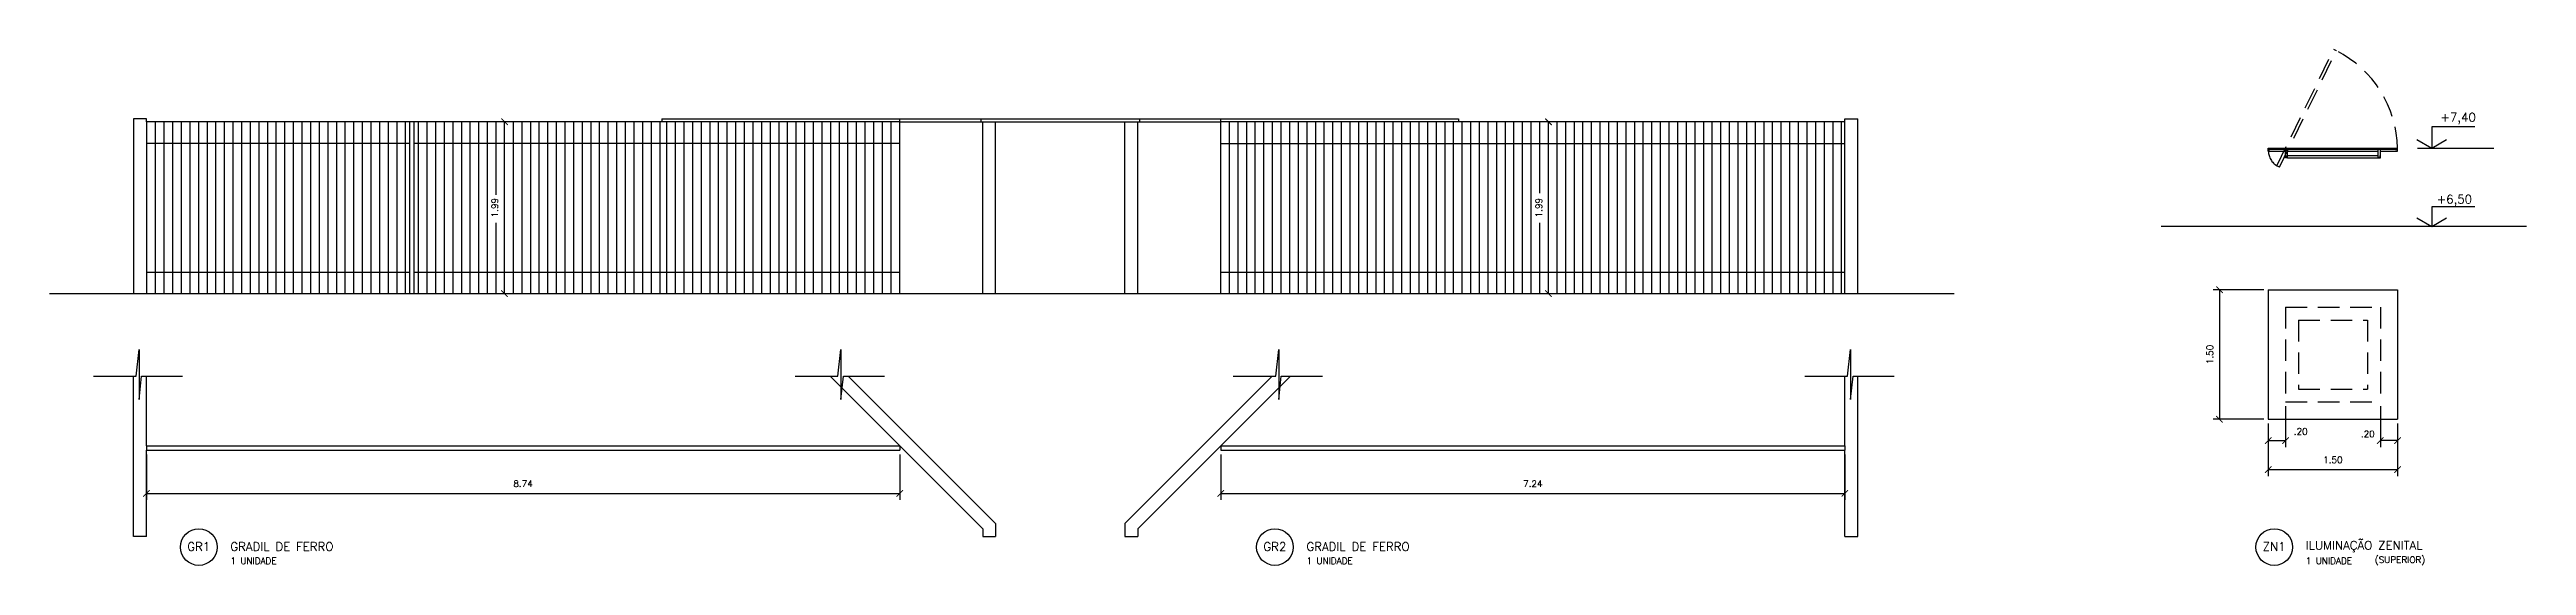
# Model space of a CAD drawing. Header units: millimetres. Extents: x 193 to 586, y 108 to 133.
# Drawn here: x 557.04 to 585.77, y 126.01 to 131.99 of the extents above; entities that cross this region are included whole.
import ezdxf

# ---------------------------------------------------------------- set-up
doc = ezdxf.new("R2010")
doc.units = ezdxf.units.MM
doc.linetypes.add('HIDDEN', pattern=[0.375, 0.25, -0.125])
for name, color, linetype in [('CAIX', 2, 'Continuous'), ('CAIXN', 7, 'Continuous'), ('COTAS', 1, 'Continuous'), ('LPROJ', 7, 'HIDDEN'), ('LVISTA', 1, 'Continuous'), ('LVISTA02', 1, 'Continuous'), ('LVISTA03', 4, 'Continuous'), ('NOTAS', 2, 'Continuous'), ('REVEST', 2, 'Continuous')]:
    doc.layers.add(name, color=color, linetype=linetype)
doc.styles.add('100-50', font='romans.shx', dxfattribs={"height": 0.125})
doc.styles.add('60-50', font='romans.shx', dxfattribs={"height": 0.075})
doc.styles.add('80-50', font='romans.shx', dxfattribs={"height": 0.1})
doc.dimstyles.new('50', dxfattribs={"dimtxt": 0.1, "dimasz": 2.5, "dimexe": 1.25, "dimexo": 0.625, "dimgap": 0.075, "dimtad": 1, "dimzin": 0, "dimdsep": 46, "dimtxsty": '60-50', "dimcen": 2.5, "dimclrt": 3, "dimadec": 0, "dimazin": 0, "dimtfac": 1, "dimtmove": 0, "dimatfit": 3, "dimfxl": 1, "dimarcsym": 0})

msp = doc.modelspace()

# ---------------------------------------------------------------- texts
at = {"layer": 'CAIXN', "color": 2, "ltscale": 0.5, "char_height": 0.1, "style": '100-50'}
for s, insert, attachment_point in [('GR1', (558.7685, 126.2285), 5), ('GRADIL DE FERRO', (559.1356, 126.2285), 4), ('GR2', (571.2497, 126.2285), 5), ('GRADIL DE FERRO', (571.6168, 126.2285), 4), ('ZN1', (582.8395, 126.2285), 5), ('ILUMINAÇÃO ZENITAL', (583.2066, 126.2285), 4)]:
    msp.add_mtext(s, dxfattribs=dict(at, insert=insert, attachment_point=attachment_point))
at = {"layer": 'CAIXN', "ltscale": 0.5, "char_height": 0.075, "attachment_point": 4, "style": '60-50'}
for s, insert in [('(SUPERIOR)', (584.007, 126.0635)), ('1 UNIDADE', (559.1355, 126.0635)), ('1 UNIDADE', (571.6167, 126.0635)), ('1 UNIDADE', (583.2064, 126.0635))]:
    msp.add_mtext(s, dxfattribs=dict(at, insert=insert))
at = {"layer": 'NOTAS', "color": 3, "style": '80-50'}
for s, p in [('+7,40', (584.7675, 131.1519)), ('+6,50', (584.7232, 130.2026))]:
    msp.add_text(s, height=0.1, dxfattribs=at).set_placement(p)

# ---------------------------------------------------------------- blocks, each defined once
blk = doc.blocks.new('_ARCHTICK')
at = {"color": 0, "linetype": 'ByBlock', "const_width": 0.15}
blk.add_lwpolyline([(-0.5, -0.5), (0.5, 0.5)], dxfattribs=at)
blk = doc.blocks.new('*D251')
at = {"color": 0, "linetype": 'ByBlock'}
for p, q in [((273.586, 230.444), (273.586, 229.836)), ((275.086, 230.444), (275.086, 229.836)), ((273.586, 229.911), (275.086, 229.911))]:
    blk.add_line(p, q, dxfattribs=at)
at = {"layer": 'DEFPOINTS', "color": 0, "linetype": 'ByBlock'}
for p in [(273.586, 230.494), (275.086, 230.494), (275.086, 229.911)]:
    blk.add_point(p, dxfattribs=at)
at = {"color": 0, "linetype": 'ByBlock', "xscale": 0.075, "yscale": 0.075, "zscale": 0.075, "rotation": 180}
blk.add_blockref('_ARCHTICK', (273.586, 229.911), dxfattribs=at)
at = {"color": 0, "linetype": 'ByBlock', "xscale": 0.075, "yscale": 0.075, "zscale": 0.075}
blk.add_blockref('_ARCHTICK', (275.086, 229.911), dxfattribs=at)
at = {"color": 3, "linetype": 'ByBlock', "insert": (274.336, 230.023), "char_height": 0.075, "attachment_point": 5, "style": '60-50'}
blk.add_mtext('1.50', dxfattribs=at)
blk = doc.blocks.new('*D252')
at = {"color": 0, "linetype": 'ByBlock'}
for p, q in [((273.536, 231.994), (272.946, 231.994)), ((273.021, 231.994), (273.021, 230.494)), ((273.536, 230.494), (272.946, 230.494))]:
    blk.add_line(p, q, dxfattribs=at)
at = {"layer": 'DEFPOINTS', "color": 0, "linetype": 'ByBlock'}
for p in [(273.586, 231.994), (273.021, 230.494), (273.586, 230.494)]:
    blk.add_point(p, dxfattribs=at)
at = {"color": 0, "linetype": 'ByBlock', "xscale": 0.075, "yscale": 0.075, "zscale": 0.075}
for p, rotation in [((273.021, 231.994), 90), ((273.021, 230.494), 270)]:
    blk.add_blockref('_ARCHTICK', p, dxfattribs=dict(at, rotation=rotation))
at = {"color": 3, "linetype": 'ByBlock', "insert": (272.909, 231.244), "char_height": 0.075, "attachment_point": 5, "rotation": 90, "style": '60-50'}
blk.add_mtext('1.50', dxfattribs=at)
blk = doc.blocks.new('*D253')
at = {"color": 0, "linetype": 'ByBlock'}
for p, q in [((273.586, 230.444), (273.586, 230.172)), ((273.786, 230.644), (273.786, 230.172)), ((273.586, 230.247), (273.786, 230.247))]:
    blk.add_line(p, q, dxfattribs=at)
at = {"layer": 'DEFPOINTS', "color": 0, "linetype": 'ByBlock'}
for p in [(273.786, 230.694), (273.586, 230.494), (273.786, 230.247)]:
    blk.add_point(p, dxfattribs=at)
at = {"color": 0, "linetype": 'ByBlock', "xscale": 0.075, "yscale": 0.075, "zscale": 0.075, "rotation": 180}
blk.add_blockref('_ARCHTICK', (273.586, 230.247), dxfattribs=at)
at = {"color": 0, "linetype": 'ByBlock', "xscale": 0.075, "yscale": 0.075, "zscale": 0.075}
blk.add_blockref('_ARCHTICK', (273.786, 230.247), dxfattribs=at)
at = {"color": 3, "linetype": 'ByBlock', "insert": (273.963, 230.352), "char_height": 0.075, "attachment_point": 5, "style": '60-50'}
blk.add_mtext('.20', dxfattribs=at)
blk = doc.blocks.new('*D254')
at = {"color": 0, "linetype": 'ByBlock'}
for p, q in [((274.886, 230.644), (274.886, 230.172)), ((275.086, 230.444), (275.086, 230.172)), ((275.086, 230.247), (274.886, 230.247))]:
    blk.add_line(p, q, dxfattribs=at)
at = {"layer": 'DEFPOINTS', "color": 0, "linetype": 'ByBlock'}
for p in [(274.886, 230.694), (275.086, 230.494), (274.886, 230.247)]:
    blk.add_point(p, dxfattribs=at)
at = {"color": 0, "linetype": 'ByBlock', "xscale": 0.075, "yscale": 0.075, "zscale": 0.075, "rotation": 180}
blk.add_blockref('_ARCHTICK', (274.886, 230.247), dxfattribs=at)
at = {"color": 0, "linetype": 'ByBlock', "xscale": 0.075, "yscale": 0.075, "zscale": 0.075}
blk.add_blockref('_ARCHTICK', (275.086, 230.247), dxfattribs=at)
at = {"color": 3, "linetype": 'ByBlock', "insert": (274.741, 230.323), "char_height": 0.075, "attachment_point": 5, "style": '60-50'}
blk.add_mtext('.20', dxfattribs=at)
blk = doc.blocks.new('*D255')
at = {"color": 0, "linetype": 'ByBlock'}
for p, q in [((280.574, 230.086), (280.574, 229.56)), ((289.312, 230.086), (289.312, 229.56)), ((280.574, 229.635), (289.312, 229.635))]:
    blk.add_line(p, q, dxfattribs=at)
at = {"layer": 'DEFPOINTS', "color": 0, "linetype": 'ByBlock'}
for p in [(280.574, 230.136), (289.312, 230.136), (289.312, 229.635)]:
    blk.add_point(p, dxfattribs=at)
at = {"color": 0, "linetype": 'ByBlock', "xscale": 0.075, "yscale": 0.075, "zscale": 0.075, "rotation": 180}
blk.add_blockref('_ARCHTICK', (280.574, 229.635), dxfattribs=at)
at = {"color": 0, "linetype": 'ByBlock', "xscale": 0.075, "yscale": 0.075, "zscale": 0.075}
blk.add_blockref('_ARCHTICK', (289.312, 229.635), dxfattribs=at)
at = {"color": 3, "linetype": 'ByBlock', "insert": (284.943, 229.747), "char_height": 0.075, "attachment_point": 5, "style": '60-50'}
blk.add_mtext('8.74', dxfattribs=at)
blk = doc.blocks.new('*D256')
at = {"color": 0, "linetype": 'ByBlock'}
for p, q in [((293.036, 230.086), (293.036, 229.56)), ((300.274, 230.086), (300.274, 229.56)), ((293.036, 229.635), (300.274, 229.635))]:
    blk.add_line(p, q, dxfattribs=at)
at = {"layer": 'DEFPOINTS', "color": 0, "linetype": 'ByBlock'}
for p in [(293.036, 230.136), (300.274, 230.136), (300.274, 229.635)]:
    blk.add_point(p, dxfattribs=at)
at = {"color": 0, "linetype": 'ByBlock', "xscale": 0.075, "yscale": 0.075, "zscale": 0.075, "rotation": 180}
blk.add_blockref('_ARCHTICK', (293.036, 229.635), dxfattribs=at)
at = {"color": 0, "linetype": 'ByBlock', "xscale": 0.075, "yscale": 0.075, "zscale": 0.075}
blk.add_blockref('_ARCHTICK', (300.274, 229.635), dxfattribs=at)
at = {"color": 3, "linetype": 'ByBlock', "insert": (296.655, 229.747), "char_height": 0.075, "attachment_point": 5, "style": '60-50'}
blk.add_mtext('7.24', dxfattribs=at)
blk = doc.blocks.new('*D257')
at = {"color": 0, "linetype": 'ByBlock'}
for p, q in [((296.786, 233.94), (296.761, 233.94)), ((296.836, 231.95), (296.836, 233.94)), ((296.886, 231.95), (296.911, 231.95))]:
    blk.add_line(p, q, dxfattribs=at)
at = {"layer": 'DEFPOINTS', "color": 0, "linetype": 'ByBlock'}
for p in [(296.836, 233.94), (296.836, 233.94), (296.836, 231.95)]:
    blk.add_point(p, dxfattribs=at)
at = {"color": 0, "linetype": 'ByBlock', "xscale": 0.075, "yscale": 0.075, "zscale": 0.075}
for p, rotation in [((296.836, 233.94), 90), ((296.836, 231.95), 270)]:
    blk.add_blockref('_ARCHTICK', p, dxfattribs=dict(at, rotation=rotation))
at = {"color": 3, "linetype": 'ByBlock', "insert": (296.724, 232.945), "char_height": 0.075, "attachment_point": 5, "rotation": 90, "style": '60-50'}
blk.add_mtext('1.99', dxfattribs=at)
blk = doc.blocks.new('*D258')
at = {"color": 0, "linetype": 'ByBlock'}
for p, q in [((284.678, 233.94), (284.653, 233.94)), ((284.728, 231.95), (284.728, 233.94)), ((284.778, 231.95), (284.803, 231.95))]:
    blk.add_line(p, q, dxfattribs=at)
at = {"layer": 'DEFPOINTS', "color": 0, "linetype": 'ByBlock'}
for p in [(284.728, 233.94), (284.728, 233.94), (284.728, 231.95)]:
    blk.add_point(p, dxfattribs=at)
at = {"color": 0, "linetype": 'ByBlock', "xscale": 0.075, "yscale": 0.075, "zscale": 0.075}
for p, rotation in [((284.728, 233.94), 90), ((284.728, 231.95), 270)]:
    blk.add_blockref('_ARCHTICK', p, dxfattribs=dict(at, rotation=rotation))
at = {"color": 3, "linetype": 'ByBlock', "insert": (284.615, 232.945), "char_height": 0.075, "attachment_point": 5, "rotation": 90, "style": '60-50'}
blk.add_mtext('1.99', dxfattribs=at)

# ---------------------------------------------------------------- dimensions: what is measured, and where the dimension line sits
at = {"layer": 'COTAS'}
for base, p1, p2, picture, middle, set_off in [((562.3148, 131.1496), (562.3148, 129.1596), (562.3148, 131.1496), '*D258', (562.2023, 130.1546), (277.5871, -102.7902)), ((574.4232, 131.1496), (574.4232, 129.1596), (574.4232, 131.1496), '*D257', (574.3107, 130.1546), (277.5871, -102.7902)), ((582.2064, 127.7035), (582.7714, 129.2035), (582.7714, 127.7035), '*D252', (582.0939, 128.4535), (309.1852, -102.7902))]:
    dim = msp.add_linear_dim(base=base, p1=p1, p2=p2, angle=90, dimstyle='50', override={"dimasz": 0.075, "dimexe": 0.075, "dimexo": 0.05, "dimzin": 4, "dimblk1": 'ARCHTICK', "dimblk2": 'ARCHTICK', "dimsah": 1, "dimtmove": 2}, dxfattribs=at)
    dim.commit()
    dim.dimension.update_dxf_attribs({"geometry": picture, "text_midpoint": middle, "insert": set_off})
for base, p1, p2, picture, middle in [((582.9714, 127.4564), (582.7714, 127.7035), (582.9714, 127.9035), '*D253', (583.1481, 127.5621)), ((584.0714, 127.4564), (584.2714, 127.7035), (584.0714, 127.9035), '*D254', (583.9264, 127.5333))]:
    dim = msp.add_linear_dim(base=base, p1=p1, p2=p2, dimstyle='50', override={"dimasz": 0.075, "dimexe": 0.075, "dimexo": 0.05, "dimzin": 4, "dimblk1": 'ARCHTICK', "dimblk2": 'ARCHTICK', "dimsah": 1, "dimtmove": 2}, dxfattribs=at)
    dim.commit()
    dim.dimension.update_dxf_attribs({"geometry": picture, "text_midpoint": middle, "dimtype": 160, "insert": (309.1852, -102.7902)})
for base, p1, p2, picture, middle, set_off in [((584.2714, 127.1207), (582.7714, 127.7035), (584.2714, 127.7035), '*D251', (583.5214, 127.2332), (309.1852, -102.7902)), ((566.8989, 126.8445), (558.1611, 127.3458), (566.8989, 127.3458), '*D255', (562.53, 126.957), (277.5871, -102.7902)), ((577.8611, 126.8445), (570.6232, 127.3458), (577.8611, 127.3458), '*D256', (574.2421, 126.957), (277.5871, -102.7902))]:
    dim = msp.add_linear_dim(base=base, p1=p1, p2=p2, dimstyle='50', override={"dimasz": 0.075, "dimexe": 0.075, "dimexo": 0.05, "dimzin": 4, "dimblk1": 'ARCHTICK', "dimblk2": 'ARCHTICK', "dimsah": 1, "dimtmove": 2}, dxfattribs=at)
    dim.commit()
    dim.dimension.update_dxf_attribs({"geometry": picture, "text_midpoint": middle, "insert": set_off})

# ---------------------------------------------------------------- linework, layer by layer
at = {"layer": 'CAIX'}
for p, q in [((558.1648, 131.1496), (558.1648, 129.1596)), ((566.8989, 131.1496), (558.1648, 131.1496)), ((566.8989, 129.1596), (566.8989, 131.1496)), ((570.6232, 129.1596), (570.6232, 131.1496)), ((577.861, 131.1496), (570.6232, 131.1496)), ((577.861, 129.1596), (577.861, 131.1496)), ((558.1611, 127.3958), (566.8989, 127.3958)), ((558.1611, 127.3958), (558.1611, 127.3458)), ((558.1611, 127.3458), (566.8989, 127.3458)), ((566.8989, 127.3958), (566.8989, 127.3458)), ((570.6232, 127.3958), (577.8611, 127.3958)), ((570.6232, 127.3958), (570.6232, 127.3458)), ((570.6232, 127.3458), (577.8611, 127.3458)), ((577.8611, 127.3958), (577.8611, 127.3458))]:
    msp.add_line(p, q, dxfattribs=at)
at = {"layer": 'CAIX', "color": 8}
for p, q in [((558.2648, 131.1496), (558.2648, 129.1596)), ((558.3648, 131.1496), (558.3648, 129.1596)), ((558.4648, 131.1496), (558.4648, 129.1596)), ((558.5648, 131.1496), (558.5648, 129.1596)), ((558.6648, 131.1496), (558.6648, 129.1596)), ((558.7648, 131.1496), (558.7648, 129.1596)), ((558.8648, 131.1496), (558.8648, 129.1596)), ((558.9648, 131.1496), (558.9648, 129.1596)), ((559.0648, 131.1496), (559.0648, 129.1596)), ((559.1648, 131.1496), (559.1648, 129.1596)), ((559.2648, 131.1496), (559.2648, 129.1596)), ((559.3648, 131.1496), (559.3648, 129.1596)), ((559.4648, 131.1496), (559.4648, 129.1596)), ((559.5648, 131.1496), (559.5648, 129.1596)), ((559.6648, 131.1496), (559.6648, 129.1596)), ((559.7648, 131.1496), (559.7648, 129.1596)), ((559.8648, 131.1496), (559.8648, 129.1596)), ((559.9648, 131.1496), (559.9648, 129.1596)), ((560.0648, 131.1496), (560.0648, 129.1596)), ((560.1648, 131.1496), (560.1648, 129.1596)), ((560.2648, 131.1496), (560.2648, 129.1596)), ((560.3648, 131.1496), (560.3648, 129.1596)), ((560.4648, 131.1496), (560.4648, 129.1596)), ((560.5648, 131.1496), (560.5648, 129.1596)), ((560.6648, 131.1496), (560.6648, 129.1596)), ((560.7648, 131.1496), (560.7648, 129.1596)), ((560.8648, 131.1496), (560.8648, 129.1596)), ((560.9648, 131.1496), (560.9648, 129.1596)), ((561.0648, 131.1496), (561.0648, 129.1596)), ((561.1648, 131.1496), (561.1648, 129.1596)), ((561.2148, 131.1496), (561.2148, 129.1596)), ((561.2648, 131.1496), (561.2648, 129.1596)), ((561.3148, 131.1496), (561.3148, 129.1596)), ((561.4148, 131.1496), (561.4148, 129.1596)), ((561.5148, 131.1496), (561.5148, 129.1596)), ((561.6148, 131.1496), (561.6148, 129.1596)), ((561.7148, 131.1496), (561.7148, 129.1596)), ((561.8148, 131.1496), (561.8148, 129.1596)), ((561.9148, 131.1496), (561.9148, 129.1596)), ((562.0148, 131.1496), (562.0148, 129.1596)), ((562.1148, 131.1496), (562.1148, 129.1596)), ((562.2148, 131.1496), (562.2148, 130.3035)), ((562.4148, 131.1496), (562.4148, 129.1596)), ((562.5148, 131.1496), (562.5148, 129.1596)), ((562.6148, 131.1496), (562.6148, 129.1596)), ((562.7148, 131.1496), (562.7148, 129.1596)), ((562.8148, 131.1496), (562.8148, 129.1596)), ((562.9148, 131.1496), (562.9148, 129.1596)), ((563.0148, 131.1496), (563.0148, 129.1596)), ((563.1148, 131.1496), (563.1148, 129.1596)), ((563.2148, 131.1496), (563.2148, 129.1596)), ((563.3148, 131.1496), (563.3148, 129.1596)), ((563.4148, 131.1496), (563.4148, 129.1596)), ((563.5148, 131.1496), (563.5148, 129.1596)), ((563.6148, 131.1496), (563.6148, 129.1596)), ((563.7148, 131.1496), (563.7148, 129.1596)), ((563.8148, 131.1496), (563.8148, 129.1596)), ((563.9148, 131.1496), (563.9148, 129.1596)), ((564.0148, 131.1496), (564.0148, 129.1596)), ((564.1148, 131.1496), (564.1148, 129.1596)), ((564.1989, 129.1596), (564.1989, 131.1496)), ((564.2989, 129.1596), (564.2989, 131.1496)), ((564.3989, 129.1596), (564.3989, 131.1496)), ((564.4989, 129.1596), (564.4989, 131.1496)), ((564.5989, 129.1596), (564.5989, 131.1496)), ((564.6989, 129.1596), (564.6989, 131.1496)), ((564.7989, 129.1596), (564.7989, 131.1496)), ((564.8989, 129.1596), (564.8989, 131.1496)), ((564.9989, 129.1596), (564.9989, 131.1496)), ((565.0989, 129.1596), (565.0989, 131.1496)), ((565.1989, 129.1596), (565.1989, 131.1496)), ((565.2989, 129.1596), (565.2989, 131.1496)), ((565.3989, 129.1596), (565.3989, 131.1496)), ((565.4989, 129.1596), (565.4989, 131.1496)), ((565.5989, 129.1596), (565.5989, 131.1496)), ((565.6989, 129.1596), (565.6989, 131.1496)), ((565.7989, 129.1596), (565.7989, 131.1496)), ((565.8989, 129.1596), (565.8989, 131.1496)), ((565.9989, 129.1596), (565.9989, 131.1496)), ((566.0989, 129.1596), (566.0989, 131.1496)), ((566.1989, 129.1596), (566.1989, 131.1496)), ((566.2989, 129.1596), (566.2989, 131.1496)), ((566.3989, 129.1596), (566.3989, 131.1496)), ((566.4989, 129.1596), (566.4989, 131.1496)), ((566.5989, 129.1596), (566.5989, 131.1496)), ((566.6989, 129.1596), (566.6989, 131.1496)), ((566.7989, 129.1596), (566.7989, 131.1496)), ((570.7232, 129.1596), (570.7232, 131.1496)), ((570.8232, 129.1596), (570.8232, 131.1496)), ((570.9232, 129.1596), (570.9232, 131.1496)), ((571.0232, 129.1596), (571.0232, 131.1496)), ((571.1232, 129.1596), (571.1232, 131.1496)), ((571.2232, 129.1596), (571.2232, 131.1496)), ((571.3232, 129.1596), (571.3232, 131.1496)), ((571.4232, 129.1596), (571.4232, 131.1496)), ((571.5232, 129.1596), (571.5232, 131.1496)), ((571.6232, 129.1596), (571.6232, 131.1496)), ((571.7232, 129.1596), (571.7232, 131.1496)), ((571.8232, 129.1596), (571.8232, 131.1496)), ((571.9232, 129.1596), (571.9232, 131.1496)), ((572.0232, 129.1596), (572.0232, 131.1496)), ((572.1232, 129.1596), (572.1232, 131.1496)), ((572.2232, 129.1596), (572.2232, 131.1496)), ((572.3232, 129.1596), (572.3232, 131.1496)), ((572.4232, 129.1596), (572.4232, 131.1496)), ((572.5232, 129.1596), (572.5232, 131.1496)), ((572.6232, 129.1596), (572.6232, 131.1496)), ((572.7232, 129.1596), (572.7232, 131.1496)), ((572.8232, 129.1596), (572.8232, 131.1496)), ((572.9232, 129.1596), (572.9232, 131.1496)), ((573.0232, 129.1596), (573.0232, 131.1496)), ((573.1232, 129.1596), (573.1232, 131.1496)), ((573.2232, 129.1596), (573.2232, 131.1496)), ((573.3232, 129.1596), (573.3232, 131.1496)), ((573.4232, 129.1596), (573.4232, 131.1496)), ((573.5232, 129.1596), (573.5232, 131.1496)), ((573.6232, 129.1596), (573.6232, 131.1496)), ((573.7232, 129.1596), (573.7232, 131.1496)), ((573.8232, 129.1596), (573.8232, 131.1496)), ((573.9232, 129.1596), (573.9232, 131.1496)), ((574.0232, 129.1596), (574.0232, 131.1496)), ((574.1232, 129.1596), (574.1232, 131.1496)), ((574.2232, 129.1596), (574.2232, 131.1496)), ((574.3232, 130.3247), (574.3232, 131.1496)), ((574.5232, 129.1596), (574.5232, 131.1496)), ((574.6232, 129.1596), (574.6232, 131.1496)), ((574.7232, 129.1596), (574.7232, 131.1496)), ((574.8232, 129.1596), (574.8232, 131.1496)), ((574.9232, 129.1596), (574.9232, 131.1496)), ((575.0232, 129.1596), (575.0232, 131.1496)), ((575.1232, 129.1596), (575.1232, 131.1496)), ((575.2232, 129.1596), (575.2232, 131.1496)), ((575.3232, 129.1596), (575.3232, 131.1496)), ((575.4232, 129.1596), (575.4232, 131.1496)), ((575.5232, 129.1596), (575.5232, 131.1496)), ((575.6232, 129.1596), (575.6232, 131.1496)), ((575.7232, 129.1596), (575.7232, 131.1496)), ((575.8232, 129.1596), (575.8232, 131.1496)), ((575.9232, 129.1596), (575.9232, 131.1496)), ((576.0232, 129.1596), (576.0232, 131.1496)), ((576.1232, 129.1596), (576.1232, 131.1496)), ((576.2232, 129.1596), (576.2232, 131.1496)), ((576.3232, 129.1596), (576.3232, 131.1496)), ((576.4232, 129.1596), (576.4232, 131.1496)), ((576.5232, 129.1596), (576.5232, 131.1496)), ((576.6232, 129.1596), (576.6232, 131.1496)), ((576.7232, 129.1596), (576.7232, 131.1496)), ((576.8232, 129.1596), (576.8232, 131.1496)), ((576.9232, 129.1596), (576.9232, 131.1496)), ((577.0232, 129.1596), (577.0232, 131.1496)), ((577.1232, 129.1596), (577.1232, 131.1496)), ((577.2232, 129.1596), (577.2232, 131.1496)), ((577.3232, 129.1596), (577.3232, 131.1496)), ((577.4232, 129.1596), (577.4232, 131.1496)), ((577.5232, 129.1596), (577.5232, 131.1496)), ((577.6232, 129.1596), (577.6232, 131.1496)), ((577.7232, 129.1596), (577.7232, 131.1496)), ((577.8232, 129.1596), (577.8232, 131.1496)), ((561.2148, 130.8996), (558.1648, 130.8996)), ((566.8989, 130.8996), (561.2648, 130.8996)), ((570.6232, 130.8996), (577.861, 130.8996)), ((562.2148, 129.9789), (562.2148, 129.1596)), ((574.3232, 129.1596), (574.3232, 129.9782)), ((558.1648, 129.4096), (561.2148, 129.4096)), ((561.2648, 129.4096), (566.8989, 129.4096)), ((570.6232, 129.4096), (577.861, 129.4096))]:
    msp.add_line(p, q, dxfattribs=at)
at = {"layer": 'CAIX', "color": 7, "linetype": 'HIDDEN'}
for p, q in [((582.9714, 129.0035), (582.9714, 127.9035)), ((582.9714, 129.0035), (584.0714, 129.0035)), ((584.0714, 129.0035), (584.0714, 127.9035)), ((583.1214, 128.8535), (583.1214, 128.0535)), ((583.1214, 128.8535), (583.9214, 128.8535)), ((583.9214, 128.8535), (583.9214, 128.0535)), ((582.9714, 127.9035), (584.0714, 127.9035)), ((583.1214, 128.0535), (583.9214, 128.0535))]:
    msp.add_line(p, q, dxfattribs=at)
at = {"layer": 'CAIXN', "color": 8, "ltscale": 0.5}
for centre in [(558.7696, 126.2228), (571.2508, 126.2228), (582.8406, 126.2228)]:
    msp.add_circle(centre, 0.2125, dxfattribs=at)
at = {"layer": 'LPROJ'}
for p, q in [((582.8702, 130.6394), (583.5303, 131.9864)), ((582.9017, 130.624), (583.5618, 131.9711)), ((583.5618, 131.9711), (583.5303, 131.9864)), ((582.9017, 130.624), (582.8702, 130.6394)), ((582.9017, 130.624), (582.8792, 130.635))]:
    msp.add_line(p, q, dxfattribs=at)
for radius, start, end in [(1.2877, 1.00118, 63.33856), (0.2129, 183.36646, 237.82728)]:
    msp.add_arc((582.9839, 130.8203), radius, start, end, dxfattribs=at)
at = {"layer": 'LVISTA', "color": 2}
for p, q in [((582.7714, 130.8428), (584.2714, 130.8428)), ((582.7714, 130.8328), (582.7714, 130.8428)), ((582.7964, 130.8328), (584.2464, 130.8328)), ((584.2714, 130.8328), (584.2714, 130.8428))]:
    msp.add_line(p, q, dxfattribs=at)
at = {"layer": 'LVISTA'}
for p, q in [((582.7764, 130.8078), (582.9714, 130.8078)), ((582.9714, 130.7578), (582.9714, 130.8328)), ((582.9964, 130.7378), (582.9964, 130.8328)), ((582.9964, 130.8078), (584.0464, 130.8078)), ((582.9964, 130.7578), (584.0464, 130.7578)), ((582.9964, 130.7328), (584.0464, 130.7328)), ((584.0464, 130.7378), (584.0464, 130.8328)), ((584.0714, 130.7578), (584.0714, 130.8328)), ((584.0714, 130.8078), (584.2664, 130.8078))]:
    msp.add_line(p, q, dxfattribs=at)
at = {"layer": 'LVISTA', "color": 2}
for points in [[(582.7964, 130.8278), (582.7764, 130.8278), (582.7764, 130.8078), (582.7714, 130.8078), (582.7714, 130.8328), (582.7964, 130.8328)], [(582.7964, 130.8278), (582.7764, 130.8278), (582.7764, 130.8078), (582.7714, 130.8078), (582.7714, 130.8328), (582.7964, 130.8328)], [(582.9764, 130.7578), (582.9764, 130.7378), (582.9964, 130.7378), (582.9964, 130.7328), (582.9714, 130.7328), (582.9714, 130.7578)], [(584.0664, 130.7578), (584.0664, 130.7378), (584.0464, 130.7378), (584.0464, 130.7328), (584.0714, 130.7328), (584.0714, 130.7578)], [(584.2464, 130.8278), (584.2664, 130.8278), (584.2664, 130.8078), (584.2714, 130.8078), (584.2714, 130.8328), (584.2464, 130.8328)], [(584.2464, 130.8278), (584.2664, 130.8278), (584.2664, 130.8078), (584.2714, 130.8078), (584.2714, 130.8328), (584.2464, 130.8328)]]:
    msp.add_lwpolyline(points, close=True, dxfattribs=at)
at = {"layer": 'LVISTA'}
msp.add_circle((582.9839, 130.8203), 0.00535, dxfattribs=at)
at = {"layer": 'LVISTA02'}
for p, q in [((558.0111, 131.1846), (558.0111, 129.1596)), ((558.1648, 131.1846), (558.0111, 131.1846)), ((558.1648, 131.1496), (558.1648, 131.1846)), ((564.1411, 131.1846), (573.3811, 131.1846)), ((564.1411, 131.1846), (564.1411, 131.1496)), ((566.8989, 131.1496), (566.8989, 131.1846)), ((566.8989, 131.1496), (570.6232, 131.1496)), ((567.8411, 131.1846), (567.8411, 131.1496)), ((567.8611, 129.1596), (567.8611, 131.1496)), ((568.0111, 129.1596), (568.0111, 131.1496)), ((569.5111, 129.1596), (569.5111, 131.1496)), ((569.6611, 129.1596), (569.6611, 131.1496)), ((569.6811, 131.1846), (569.6811, 131.1496)), ((570.6232, 131.1496), (570.6232, 131.1846)), ((573.3811, 131.1846), (573.3811, 131.1496)), ((577.861, 131.1496), (577.861, 131.1846)), ((577.861, 131.1846), (578.0111, 131.1846)), ((578.0111, 129.1596), (578.0111, 131.1846)), ((558.0111, 126.3458), (558.0111, 128.2044)), ((558.1611, 127.3958), (558.1611, 128.2044)), ((566.0903, 128.2044), (567.8611, 126.4337)), ((566.3024, 128.2044), (568.0111, 126.4958)), ((571.2197, 128.2044), (569.5111, 126.4958)), ((571.4318, 128.2044), (569.6611, 126.4337)), ((577.8611, 127.3958), (577.8611, 128.2044)), ((578.0111, 126.3458), (578.0111, 128.2044)), ((558.1611, 126.3458), (558.1611, 127.3458)), ((577.8611, 126.3458), (577.8611, 127.3458)), ((567.8611, 126.4337), (567.8611, 126.3458)), ((568.0111, 126.4958), (568.0111, 126.3458)), ((569.5111, 126.4958), (569.5111, 126.3458)), ((569.6611, 126.4337), (569.6611, 126.3458)), ((558.1611, 126.3458), (558.0111, 126.3458)), ((567.8611, 126.3458), (568.0111, 126.3458)), ((569.5111, 126.3458), (569.6611, 126.3458)), ((577.8611, 126.3458), (578.0111, 126.3458))]:
    msp.add_line(p, q, dxfattribs=at)
at = {"layer": 'LVISTA02', "color": 5}
msp.add_line((557.0384, 129.1596), (579.1287, 129.1596), dxfattribs=at)
at = {"layer": 'LVISTA03', "color": 5}
for p, q in [((582.7714, 129.2035), (584.2714, 129.2035)), ((582.7714, 129.2035), (582.7714, 127.7035)), ((584.2714, 129.2035), (584.2714, 127.7035)), ((582.7714, 127.7035), (584.2714, 127.7035))]:
    msp.add_line(p, q, dxfattribs=at)
at = {"layer": 'NOTAS', "color": 1}
msp.add_line((584.5024, 130.8428), (585.3892, 130.8428), dxfattribs=at)
at = {"layer": 'NOTAS'}
for points in [[(585.1672, 131.0928), (584.6672, 131.0928), (584.6672, 130.8428)], [(585.1672, 130.1642), (584.6672, 130.1642), (584.6672, 129.9378)]]:
    msp.add_lwpolyline(points, dxfattribs=at)
at = {"layer": 'NOTAS', "color": 3}
for points in [[(584.494, 130.9428), (584.6672, 130.8428), (584.8404, 130.9428)], [(584.494, 130.0378), (584.6672, 129.9378), (584.8404, 130.0378)]]:
    msp.add_lwpolyline(points, dxfattribs=at)
at = {"layer": 'NOTAS', "color": 8}
for points in [[(557.5476, 128.2044), (558.0422, 128.2044), (558.076, 128.5107), (558.076, 127.9333), (558.1064, 128.2044), (558.5822, 128.2044)], [(565.6873, 128.2044), (566.1819, 128.2044), (566.2157, 128.5107), (566.2157, 127.9333), (566.2461, 128.2044), (566.7219, 128.2044)], [(570.7659, 128.2044), (571.2606, 128.2044), (571.2943, 128.5107), (571.2943, 127.9333), (571.3247, 128.2044), (571.8005, 128.2044)], [(577.3982, 128.2044), (577.8929, 128.2044), (577.9266, 128.5107), (577.9266, 127.9333), (577.957, 128.2044), (578.4329, 128.2044)]]:
    msp.add_lwpolyline(points, dxfattribs=at)
at = {"layer": 'REVEST'}
msp.add_line((585.766, 129.9378), (581.5276, 129.9378), dxfattribs=at)

msp.set_redraw_order([(e.dxf.handle, doc.entitydb.next_handle()) for e in msp.query("TEXT MTEXT ATTDEF DIMENSION ARC_DIMENSION")])  # texts and dimensions are drawn at this point

doc.saveas('drawing.dxf')
